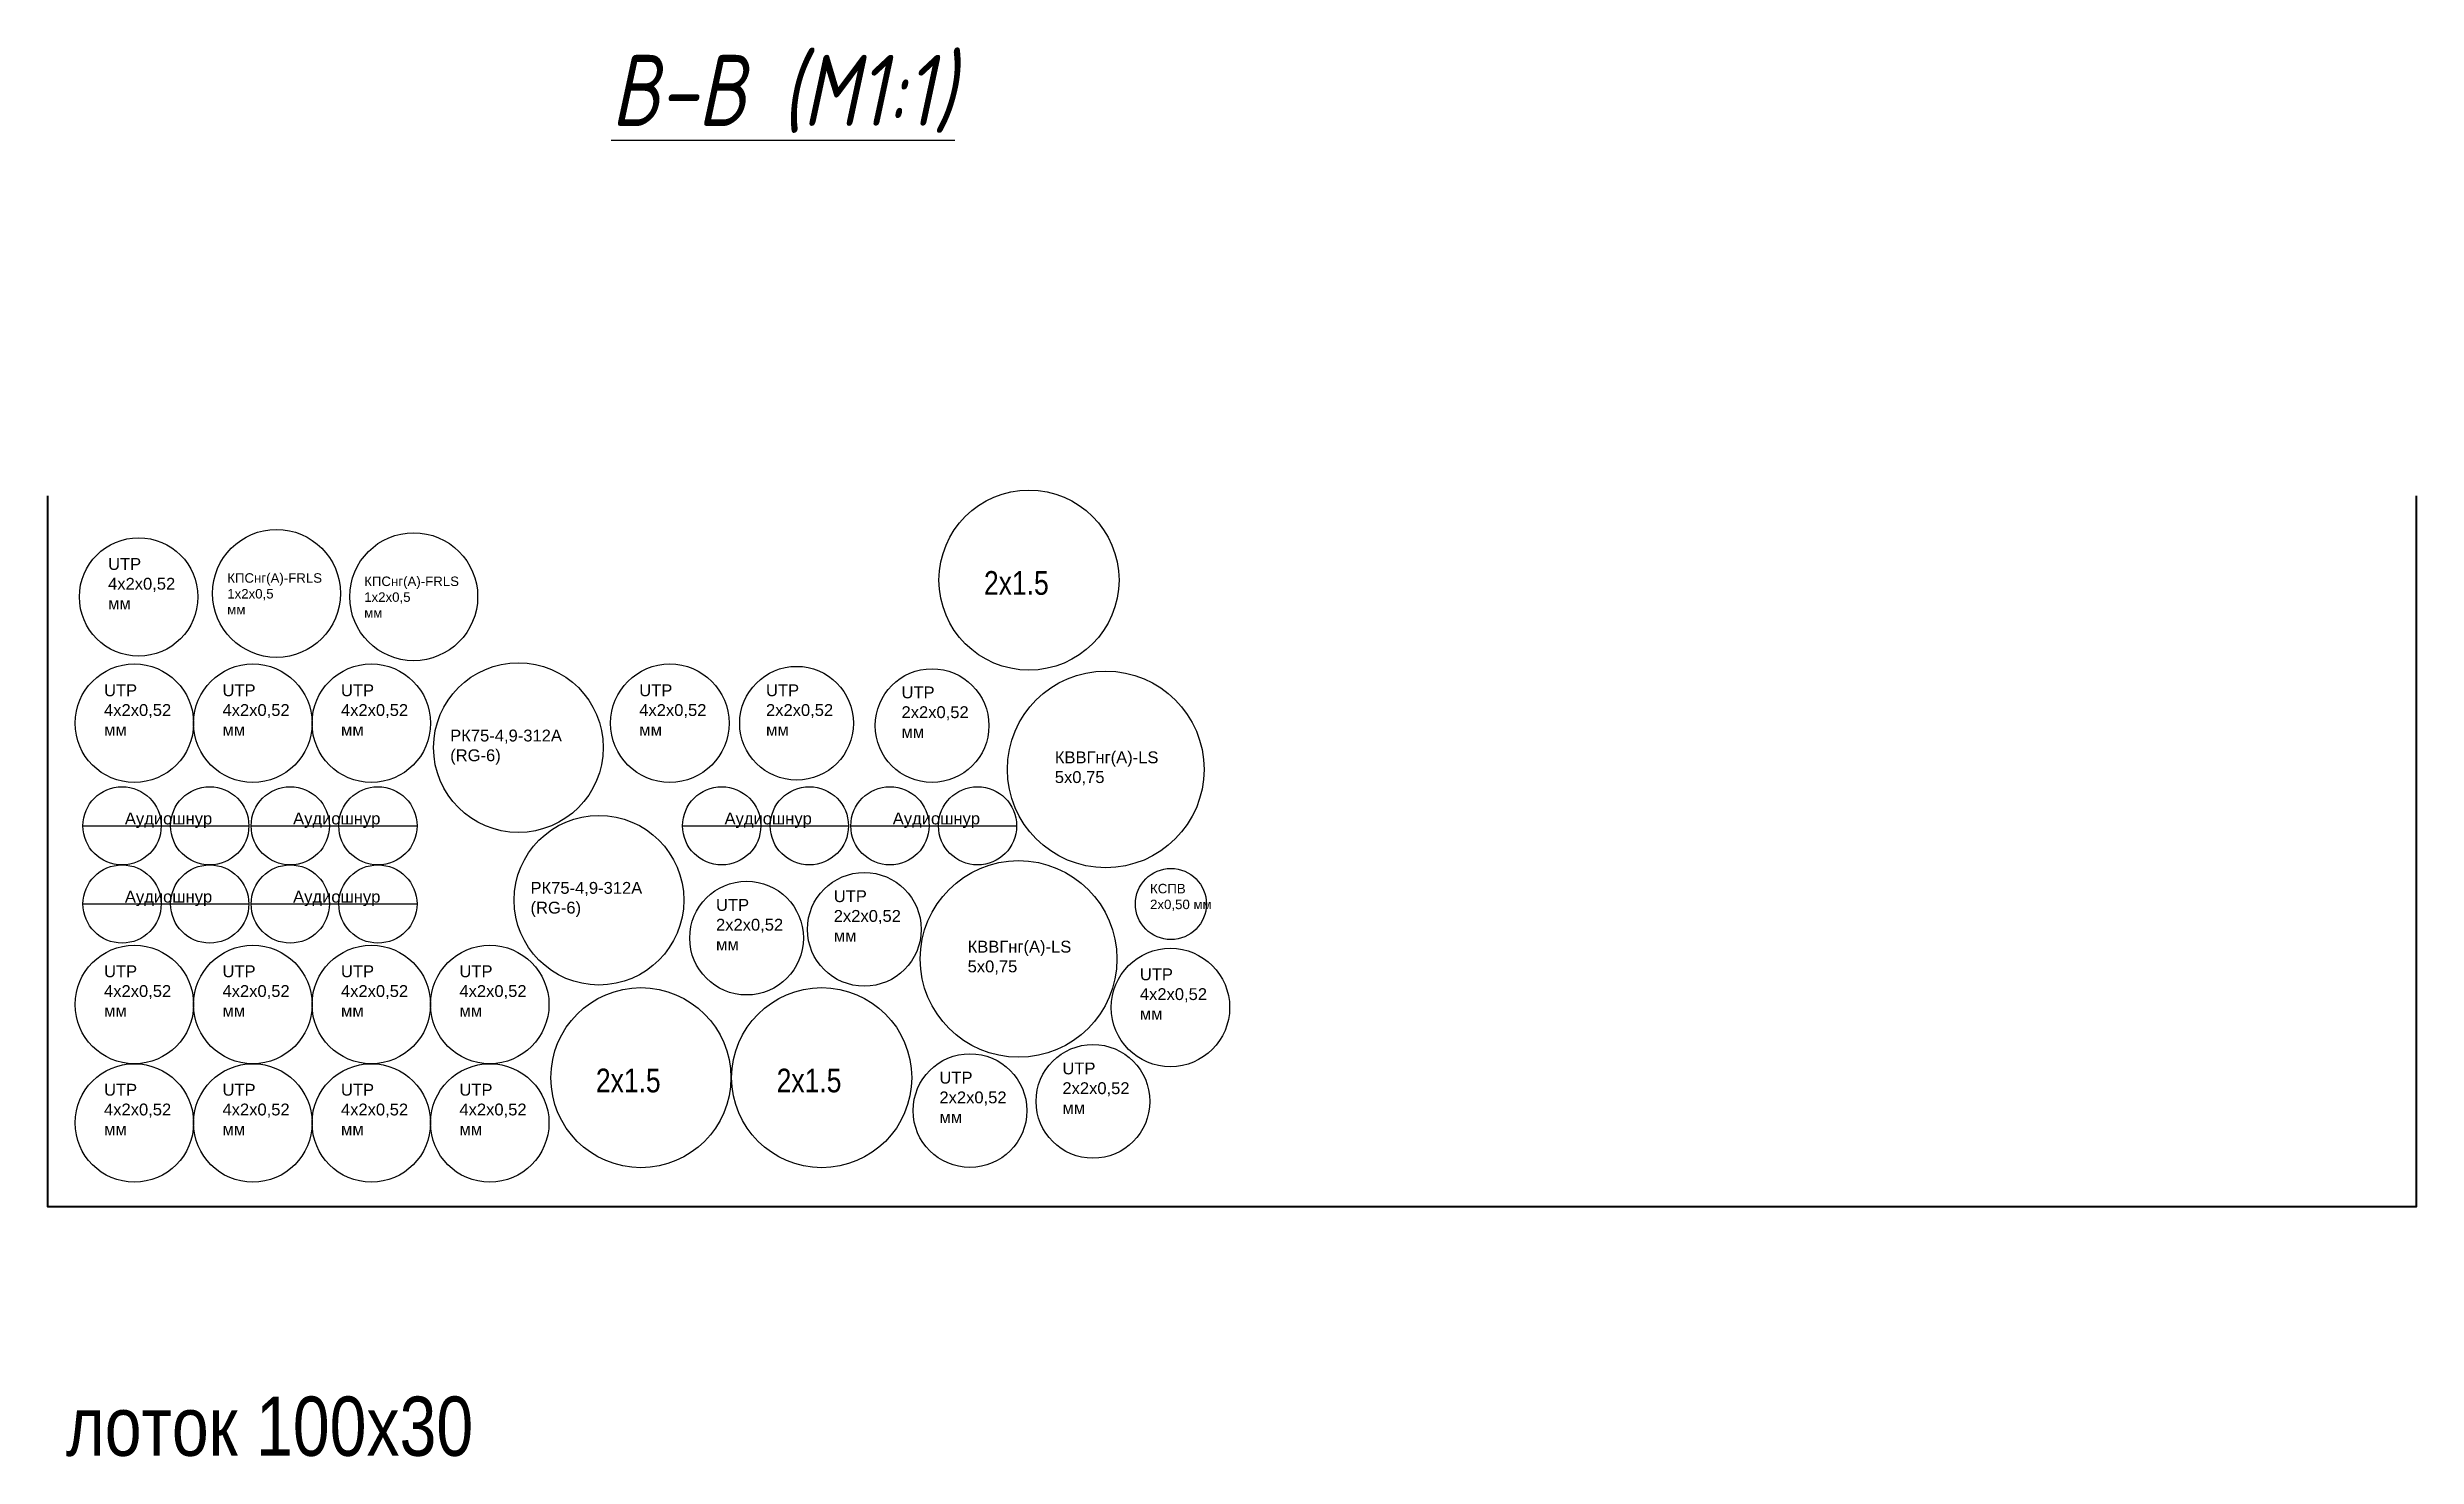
# Model space of a CAD drawing. Header units: millimetres. Extents: x -8189 to 16488, y -6763 to 17206.
# Drawn here: x -6132.6 to -6032.6, y -6429.2 to -6369.7 of the extents above; entities that cross this region are included whole.
import ezdxf

# ---------------------------------------------------------------- set-up
doc = ezdxf.new("R2010")
doc.units = ezdxf.units.MM
for name, color, linetype in [('05 Слаботочка', 7, 'Continuous'), ('06 Авт-ка климата', 7, 'Continuous'), ('08 Пож. и техн. сигн.', 7, 'Continuous'), ('13 Трассы и коробки слаботочки', 7, 'Continuous')]:
    doc.layers.add(name, color=color, linetype=linetype)
doc.styles.get("Standard").update_dxf_attribs({"font": 'arial.ttf'})
doc.styles.add('ГОСТ-ISOCPEUR', font='isocpeui.ttf', dxfattribs={"width": 0.8})

msp = doc.modelspace()

# ---------------------------------------------------------------- texts
at = {"layer": '05 Слаботочка', "color": 6, "width": 0.8}
for p in [(-6109.45, -6413.85), (-6101.82, -6413.85)]:
    msp.add_text('2x1.5', height=1, dxfattribs=at).set_placement(p)
at = {"layer": '05 Слаботочка', "color": 6, "char_height": 0.5, "width": 2.8168, "attachment_point": 1}
for s, insert in [('{UTP 4х2х0,52 мм}', (-6130.21, -6396.63)), ('{UTP 4х2х0,52 мм}', (-6125.21, -6396.63)), ('{UTP 4х2х0,52 мм}', (-6120.21, -6396.63)), ('{UTP 4х2х0,52 мм}', (-6107.62, -6396.63)), ('{UTP 2х2х0,52 мм}', (-6102.27, -6396.63)), ('{РК75-4,9-312А (RG-6)}', (-6115.6, -6398.54)), ('{Аудиошнур}', (-6129.33, -6402.04)), ('{Аудиошнур}', (-6122.23, -6402.04)), ('{Аудиошнур}', (-6104.02, -6402.04)), ('{Аудиошнур}', (-6096.92, -6402.04)), ('{РК75-4,9-312А (RG-6)}', (-6112.21, -6404.97)), ('{Аудиошнур}', (-6129.33, -6405.34)), ('{Аудиошнур}', (-6122.23, -6405.34)), ('{UTP 2х2х0,52 мм}', (-6104.38, -6405.69)), ('{UTP 2х2х0,52 мм}', (-6099.41, -6405.32)), ('{UTP 4х2х0,52 мм}', (-6130.21, -6408.49)), ('{UTP 4х2х0,52 мм}', (-6125.21, -6408.49)), ('{UTP 4х2х0,52 мм}', (-6120.21, -6408.49)), ('{UTP 4х2х0,52 мм}', (-6115.21, -6408.49)), ('{UTP 4х2х0,52 мм}', (-6130.21, -6413.49)), ('{UTP 4х2х0,52 мм}', (-6125.21, -6413.49)), ('{UTP 4х2х0,52 мм}', (-6120.21, -6413.49)), ('{UTP 4х2х0,52 мм}', (-6115.21, -6413.49))]:
    msp.add_mtext(s, dxfattribs=dict(at, insert=insert))
at = {"layer": '06 Авт-ка климата', "color": 5, "width": 0.8}
msp.add_text('2x1.5', height=1, dxfattribs=at).set_placement((-6093.07, -6392.85))
at = {"layer": '06 Авт-ка климата', "color": 5, "char_height": 0.5, "width": 2.8168, "attachment_point": 1}
for s, insert in [('{UTP 4х2х0,52 мм}', (-6130.04, -6391.3)), ('{UTP 2х2х0,52 мм}', (-6096.55, -6396.72)), ('{КВВГнг(А)-LS 5х0,75}', (-6090.08, -6399.46)), ('{КВВГнг(А)-LS 5х0,75}', (-6093.76, -6407.45)), ('{UTP 4х2х0,52 мм}', (-6086.49, -6408.62)), ('{UTP 2х2х0,52 мм}', (-6094.95, -6412.98)), ('{UTP 2х2х0,52 мм}', (-6089.76, -6412.59))]:
    msp.add_mtext(s, dxfattribs=dict(at, insert=insert))
at = {"layer": '08 Пож. и техн. сигн.', "color": 1, "char_height": 0.4, "width": 2.8168, "attachment_point": 1}
for s, insert in [('{КПСнг(А)-FRLS 1x2x0,5 мм}', (-6125.01, -6391.94)), ('{КПСнг(А)-FRLS 1x2x0,5 мм}', (-6119.23, -6392.08)), ('{КСПВ 2х0,50 мм}', (-6086.06, -6405.05))]:
    msp.add_mtext(s, dxfattribs=dict(at, insert=insert))
at = {"layer": '13 Трассы и коробки слаботочки', "width": 0.8}
msp.add_text('лоток 100х30', height=2.5, dxfattribs=at).set_placement((-6131.81, -6429.19))
at = {"layer": '13 Трассы и коробки слаботочки', "insert": (-6108.81, -6370.06), "char_height": 3, "width": 42.5883, "attachment_point": 1, "style": 'ГОСТ-ISOCPEUR'}
msp.add_mtext('{\\LВ-В (М1:1)}', dxfattribs=at)

# ---------------------------------------------------------------- linework, layer by layer
at = {"layer": '05 Слаботочка', "color": 6}
for p, q in [((-6131.1, -6402.6), (-6124.1, -6402.6)), ((-6124, -6402.6), (-6117, -6402.6)), ((-6105.79, -6402.6), (-6098.79, -6402.6)), ((-6098.69, -6402.6), (-6091.69, -6402.6)), ((-6131.1, -6405.9), (-6124.1, -6405.9)), ((-6124, -6405.9), (-6117, -6405.9))]:
    msp.add_line(p, q, dxfattribs=at)
for centre, radius in [((-6128.93, -6398.27), 2.5), ((-6123.93, -6398.27), 2.5), ((-6118.93, -6398.27), 2.5), ((-6112.72, -6399.3), 3.58), ((-6106.33, -6398.27), 2.5), ((-6100.98, -6398.27), 2.4), ((-6129.45, -6402.6), 1.65), ((-6125.75, -6402.6), 1.65), ((-6122.35, -6402.6), 1.65), ((-6118.65, -6402.6), 1.65), ((-6104.14, -6402.6), 1.65), ((-6100.44, -6402.6), 1.65), ((-6097.04, -6402.6), 1.65), ((-6093.34, -6402.6), 1.65), ((-6109.32, -6405.74), 3.58), ((-6129.45, -6405.9), 1.65), ((-6125.75, -6405.9), 1.65), ((-6122.35, -6405.9), 1.65), ((-6118.65, -6405.9), 1.65), ((-6103.09, -6407.34), 2.4), ((-6098.12, -6406.97), 2.4), ((-6128.93, -6410.14), 2.5), ((-6123.93, -6410.14), 2.5), ((-6118.93, -6410.14), 2.5), ((-6113.93, -6410.14), 2.5), ((-6107.55, -6413.23), 3.8), ((-6099.92, -6413.23), 3.8), ((-6128.93, -6415.14), 2.5), ((-6123.93, -6415.14), 2.5), ((-6118.93, -6415.14), 2.5), ((-6113.93, -6415.14), 2.5)]:
    msp.add_circle(centre, radius, dxfattribs=at)
at = {"layer": '06 Авт-ка климата', "color": 5}
for centre, radius in [((-6091.17, -6392.23), 3.8), ((-6128.75, -6392.94), 2.5), ((-6095.26, -6398.37), 2.4), ((-6087.93, -6400.22), 4.15), ((-6091.61, -6408.22), 4.15), ((-6085.2, -6410.27), 2.5), ((-6088.47, -6414.23), 2.4), ((-6093.66, -6414.62), 2.4)]:
    msp.add_circle(centre, radius, dxfattribs=at)
at = {"layer": '08 Пож. и техн. сигн.', "color": 1}
for centre, radius in [((-6122.93, -6392.79), 2.7), ((-6117.14, -6392.93), 2.7), ((-6085.18, -6405.9), 1.5)]:
    msp.add_circle(centre, radius, dxfattribs=at)
at = {"layer": '13 Трассы и коробки слаботочки', "lineweight": 40}
msp.add_lwpolyline([(-6132.6, -6388.67), (-6132.6, -6418.67), (-6032.6, -6418.67), (-6032.6, -6388.67)], dxfattribs=at)

msp.set_redraw_order([(e.dxf.handle, doc.entitydb.next_handle()) for e in msp.query("TEXT MTEXT ATTDEF DIMENSION ARC_DIMENSION")])  # texts and dimensions are drawn at this point

doc.saveas('drawing.dxf')
